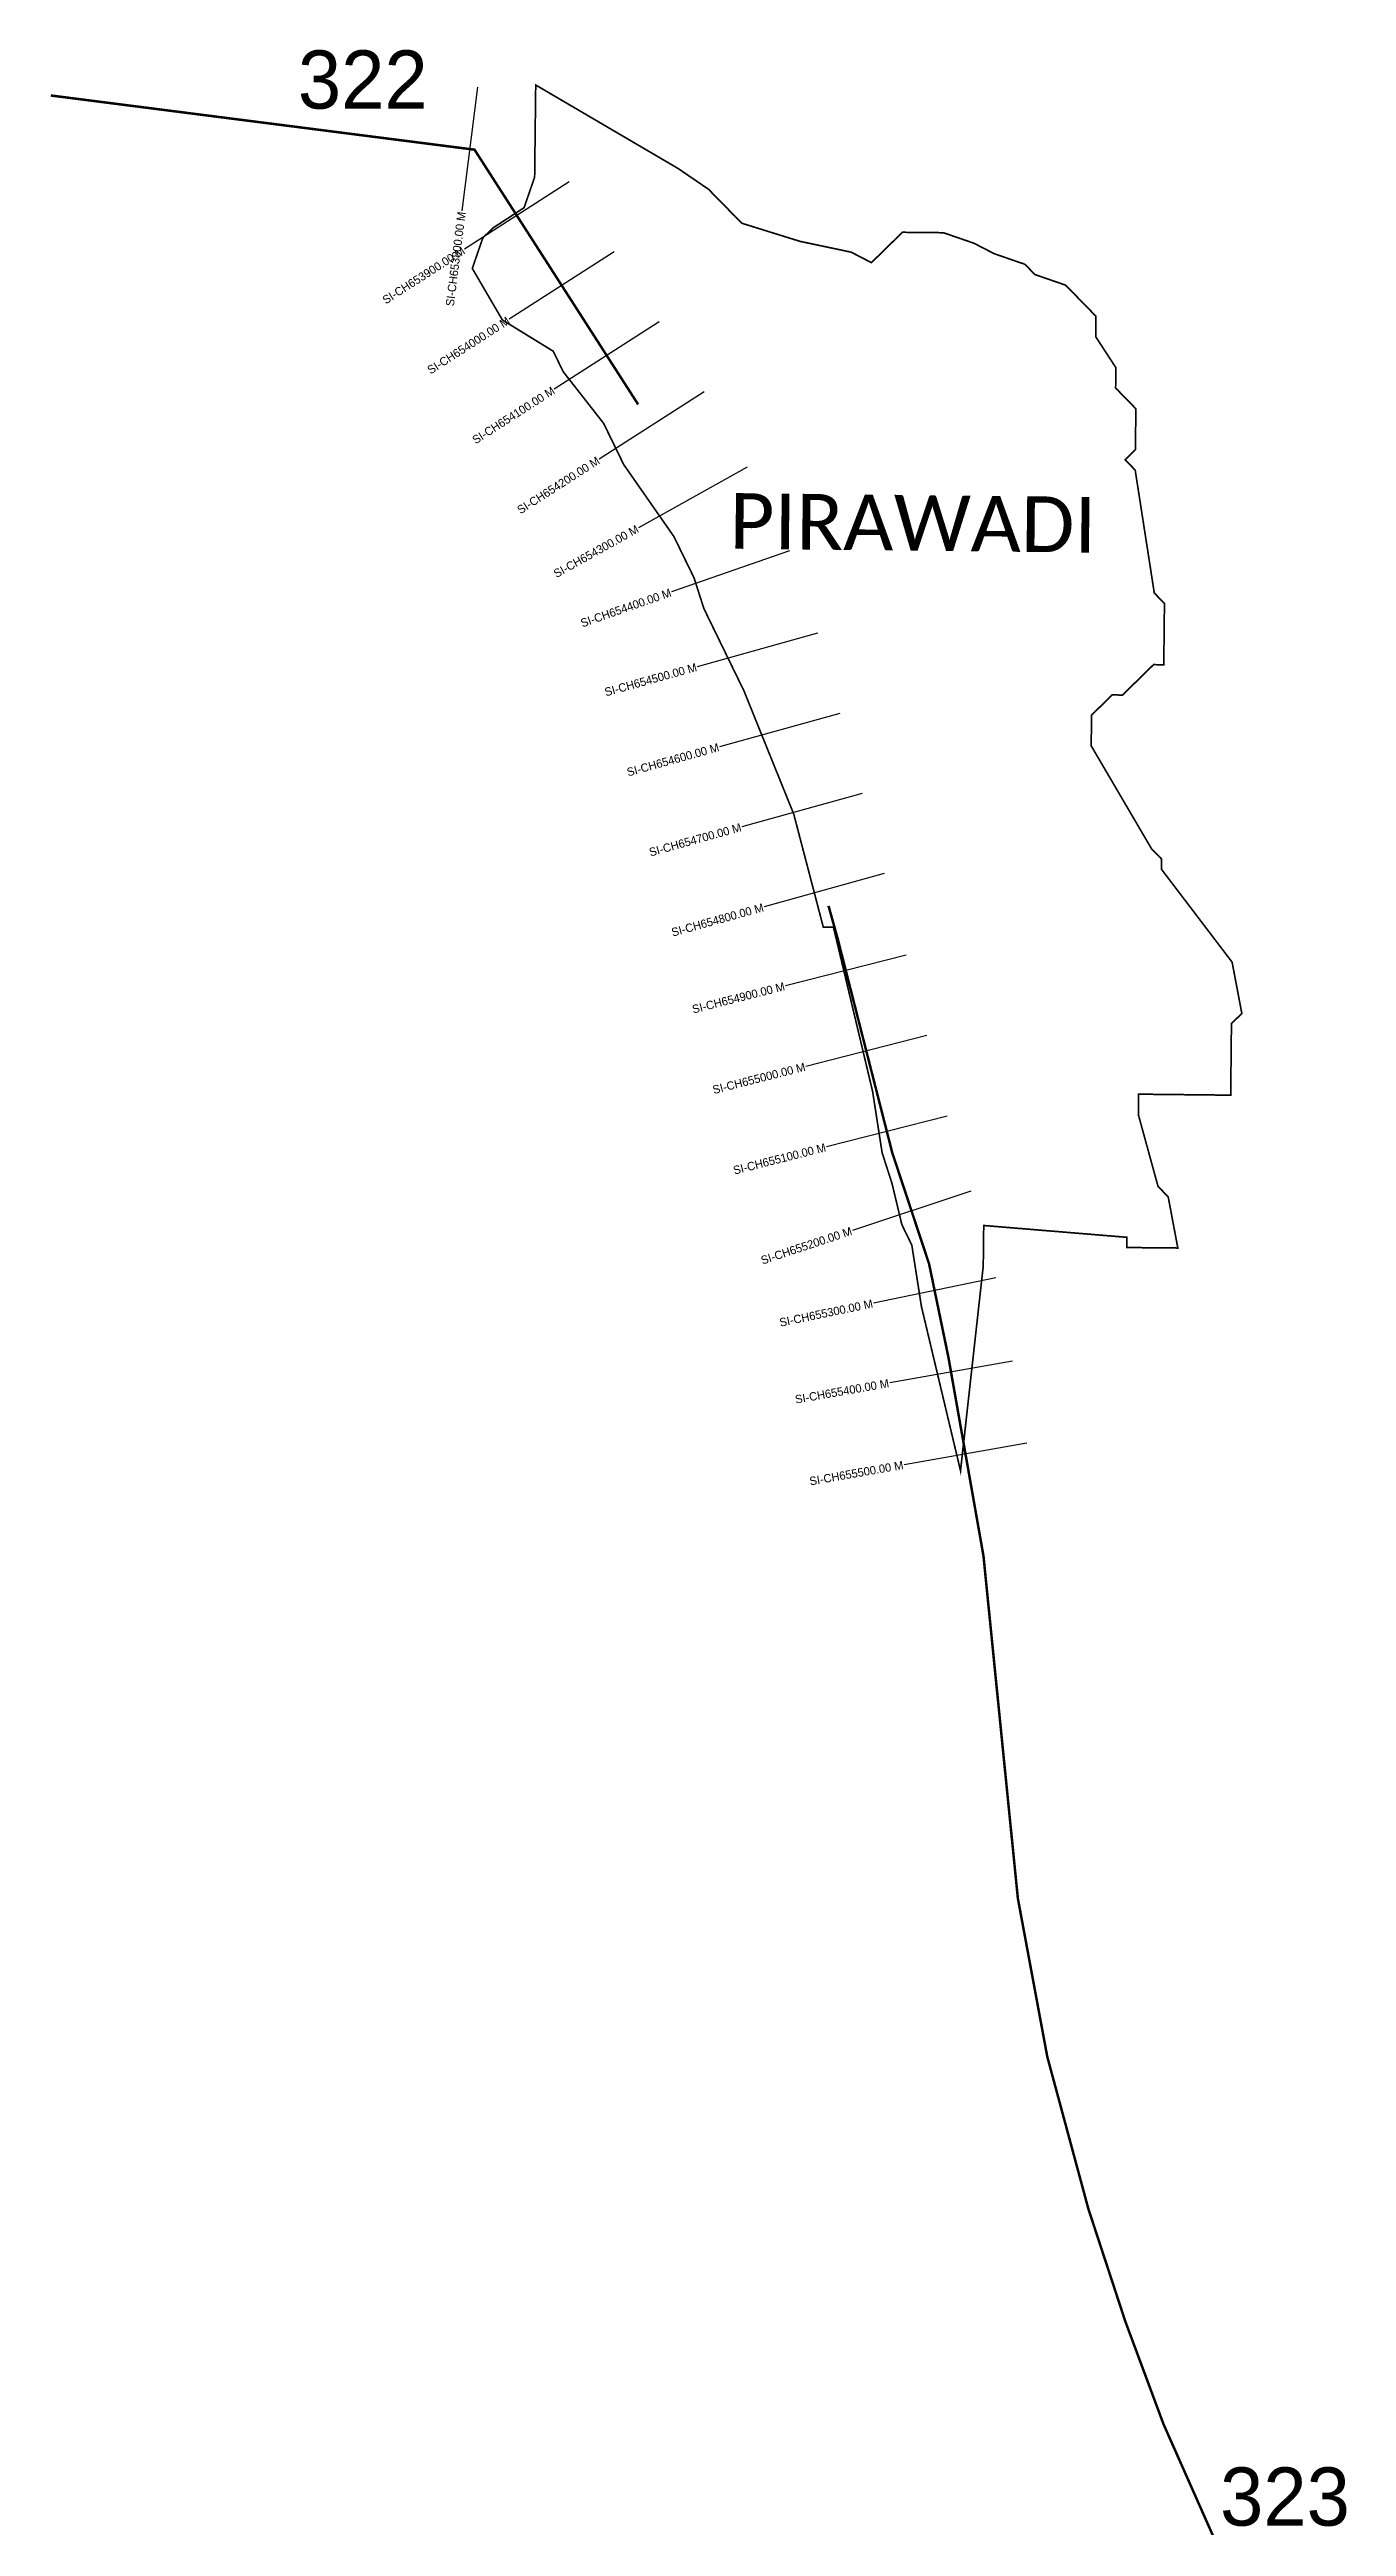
# Model space of a CAD drawing. Header units: metres. Extents: x 332266 to 335122, y 1782223 to 1791702.
# Drawn here: x 332266 to 333826, y 1788722 to 1791702 of the extents above; entities that cross this region are included whole.
import ezdxf
from ezdxf.enums import TextEntityAlignment as Align

# ---------------------------------------------------------------- set-up
doc = ezdxf.new("R2010")
doc.units = ezdxf.units.M
for name, color, linetype in [('CS', 134, 'Continuous'), ('CSMark', 6, 'Continuous'), ('NATURALLY PROTECTED', 3, 'Continuous'), ('VILLAGE NAME', 250, 'Continuous')]:
    doc.layers.add(name, color=color, linetype=linetype)

msp = doc.modelspace()

# ---------------------------------------------------------------- texts
at = {"char_height": 70, "attachment_point": 1}
for s, insert in [('322', (332564.7, 1791701.1)), ('323', (333674, 1788793))]:
    msp.add_mtext_dynamic_manual_height_columns(s, width=95.172, gutter_width=1, heights=[0], dxfattribs=dict(at, insert=insert))
at = {"layer": 'CSMark'}
for s, rotation, p in [('SI-CH653800.00 M', 82.7128, (332761.8, 1791507)), ('SI-CH653900.00 M', 32.6965, (332764.1, 1791461.4)), ('SI-CH654000.00 M', 32.6965, (332818.1, 1791377.2)), ('SI-CH654100.00 M', 32.6965, (332872.2, 1791293.1)), ('SI-CH654200.00 M', 32.6965, (332926.2, 1791208.9)), ('SI-CH654300.00 M', 29.1003, (332973.4, 1791126.3)), ('SI-CH654400.00 M', 19.2407, (333013.3, 1791049.3)), ('SI-CH654500.00 M', 15.5428, (333044.2, 1790959.4)), ('SI-CH654600.00 M', 15.5428, (333071, 1790863)), ('SI-CH654700.00 M', 15.5428, (333097.8, 1790766.7)), ('SI-CH654800.00 M', 15.5428, (333124.6, 1790670.3)), ('SI-CH654900.00 M', 14.2904, (333150.1, 1790575.4)), ('SI-CH655000.00 M', 14.2904, (333174.8, 1790478.5)), ('SI-CH655100.00 M', 14.2904, (333199.5, 1790381.6)), ('SI-CH655200.00 M', 18.351, (333230.7, 1790281)), ('SI-CH655300.00 M', 11.6962, (333256.2, 1790193.6)), ('SI-CH655400.00 M', 10.002, (333275.6, 1790097.8)), ('SI-CH655500.00 M', 10.002, (333292.9, 1789999.3))]:
    msp.add_text(s, height=10, rotation=rotation, dxfattribs=at).set_placement(p, align=Align.MIDDLE_RIGHT)
at = {"layer": 'VILLAGE NAME', "insert": (333084.3, 1791168.6), "char_height": 66.988, "attachment_point": 1, "rotation": 359.3742}
msp.add_mtext_dynamic_manual_height_columns('{\\fCalibri|b0|i0|c0|p34;PIRAWADI}', width=661.026, gutter_width=334.9, heights=[0], dxfattribs=at)

# ---------------------------------------------------------------- linework, layer by layer
at = {"color": 6, "const_width": 2}
msp.add_lwpolyline([(332850.8, 1791659.5), (333022, 1791559.1), (333058.6, 1791534.1), (333098.7, 1791493.2), (333168.7, 1791471.4), (333230.2, 1791458.4), (333254.6, 1791445.8), (333291.9, 1791482.3), (333341.2, 1791481.8), (333378, 1791469.1), (333402.4, 1791456.5), (333439.2, 1791443.8), (333451.4, 1791431.4), (333488.2, 1791418.7), (333524.7, 1791381.3), (333524.4, 1791356.7), (333548.6, 1791319.5), (333548.4, 1791294.9), (333572.7, 1791270), (333572.2, 1791220.8), (333559.8, 1791208.6), (333571.9, 1791196.2), (333594.9, 1791048.2), (333607.1, 1791035.8), (333606.3, 1790962), (333594, 1790962.1), (333569.1, 1790937.7), (333556.6, 1790925.5), (333544.3, 1790925.7), (333519.4, 1790901.4), (333519, 1790864.4), (333591.6, 1790740.5), (333603.7, 1790728.1), (333603.6, 1790715.8), (333688.5, 1790604.1), (333700.2, 1790542.4), (333687.7, 1790530.3), (333686.8, 1790444.1), (333576, 1790445.3), (333575.7, 1790420.7), (333599.4, 1790334.3), (333611.6, 1790321.8), (333623.2, 1790260.2), (333561.7, 1790260.8), (333561.8, 1790273.1), (333389.7, 1790287.3), (333389.3, 1790250.4), (333389.1, 1790238.1), (333361.8, 1789992.2), (333314.8, 1790189.7), (333303.2, 1790263.7), (333291.2, 1790288.4), (333279.4, 1790337.8), (333267.5, 1790374.8), (333256, 1790448.8), (333208.9, 1790646.3), (333196.7, 1790646.4), (333161.2, 1790782.2), (333101.3, 1790930.5), (333053.1, 1791029.5), (333041.2, 1791066.6), (333017.1, 1791116.1), (332956.6, 1791202.9), (332932.5, 1791252.4), (332883.9, 1791314.5), (332871.9, 1791339.2), (332810.7, 1791376.8), (332774.5, 1791438.8), (332787.2, 1791475.6), (332799.7, 1791487.7), (332836.8, 1791511.9), (332849.5, 1791548.7), (332850.8, 1791659.5)], dxfattribs=at)
at = {"layer": 'CS'}
for p, q in [((332780.9, 1791656.8), (332761.9, 1791508)), ((332891.2, 1791543), (332765, 1791461.9)), ((332945.2, 1791458.8), (332819, 1791377.8)), ((332999.2, 1791374.7), (332873, 1791293.6)), ((333053.3, 1791290.5), (332927, 1791209.5)), ((333105.3, 1791199.7), (332974.3, 1791126.8)), ((333155.9, 1791099.1), (333014.3, 1791049.6)), ((333189.7, 1790999.8), (333045.2, 1790959.6)), ((333216.5, 1790903.5), (333072, 1790863.3)), ((333243.3, 1790807.2), (333098.8, 1790767)), ((333270.1, 1790710.8), (333125.5, 1790670.6)), ((333296.4, 1790612.7), (333151.1, 1790575.6)), ((333321.1, 1790515.8), (333175.8, 1790478.7)), ((333345.8, 1790418.8), (333200.5, 1790381.8)), ((333374, 1790328.5), (333231.7, 1790281.3)), ((333404.1, 1790224.2), (333257.2, 1790193.8)), ((333424.3, 1790124), (333276.6, 1790098)), ((333441.7, 1790025.5), (333293.9, 1789999.5))]:
    msp.add_line(p, q, dxfattribs=at)
at = {"layer": 'NATURALLY PROTECTED', "const_width": 3, "flags": 128}
for points in [[(332267.5, 1791646.9), (332777.2, 1791581.7), (332833.8, 1791493.5), (332926.2, 1791349.6), (332974, 1791275.2)], [(333203, 1790671.9), (333214, 1790632.5), (333279.6, 1790375.1), (333324, 1790241), (333347.3, 1790128.4), (333374.5, 1789974.3), (333389.4, 1789889.7), (333412.3, 1789661.6), (333430.8, 1789477.5), (333466.2, 1789287), (333515.6, 1789104.1), (333560, 1788968.8), (333606, 1788845), (333682.3, 1788672.9), (333754.4, 1788510.4), (333780.1, 1788423.8), (333834.3, 1788131.1), (333887.6, 1787791.6), (333933, 1787502), (333987, 1787158.4), (334036.7, 1787014.7), (334160.2, 1786690.4), (334215.3, 1786509.8), (334261.5, 1786274.8), (334267.7, 1786162.1), (334274, 1786047.5), (334279, 1785992.8), (334325.4, 1785842.2), (334391.1, 1785629), (334447.5, 1785451.6), (334488.5, 1785245.4), (334509, 1784991.3), (334526.2, 1784778.3), (334534.6, 1784693.2), (334550.7, 1784609.5), (334578.3, 1784510.2), (334596.2, 1784400.3), (334608.3, 1784325.7), (334631, 1784253.9), (334648, 1784161.9), (334717.8, 1783916.8), (334763.2, 1783757.3), (334827.9, 1783556.2), (334921.9, 1783307.8), (334959.5, 1783228.6), (334975.8, 1783168.2), (334999.8, 1783037.7), (335046.2, 1782786.5), (335073.3, 1782689.3), (335084.5, 1782621), (335086.7, 1782537.6), (335103, 1782400.2), (335116.5, 1782285.6), (335120.7, 1782224.6)]]:
    msp.add_lwpolyline(points, dxfattribs=at)

msp.set_redraw_order([(e.dxf.handle, doc.entitydb.next_handle()) for e in msp.query("TEXT MTEXT ATTDEF DIMENSION ARC_DIMENSION")])  # texts and dimensions are drawn at this point

doc.saveas('drawing.dxf')
